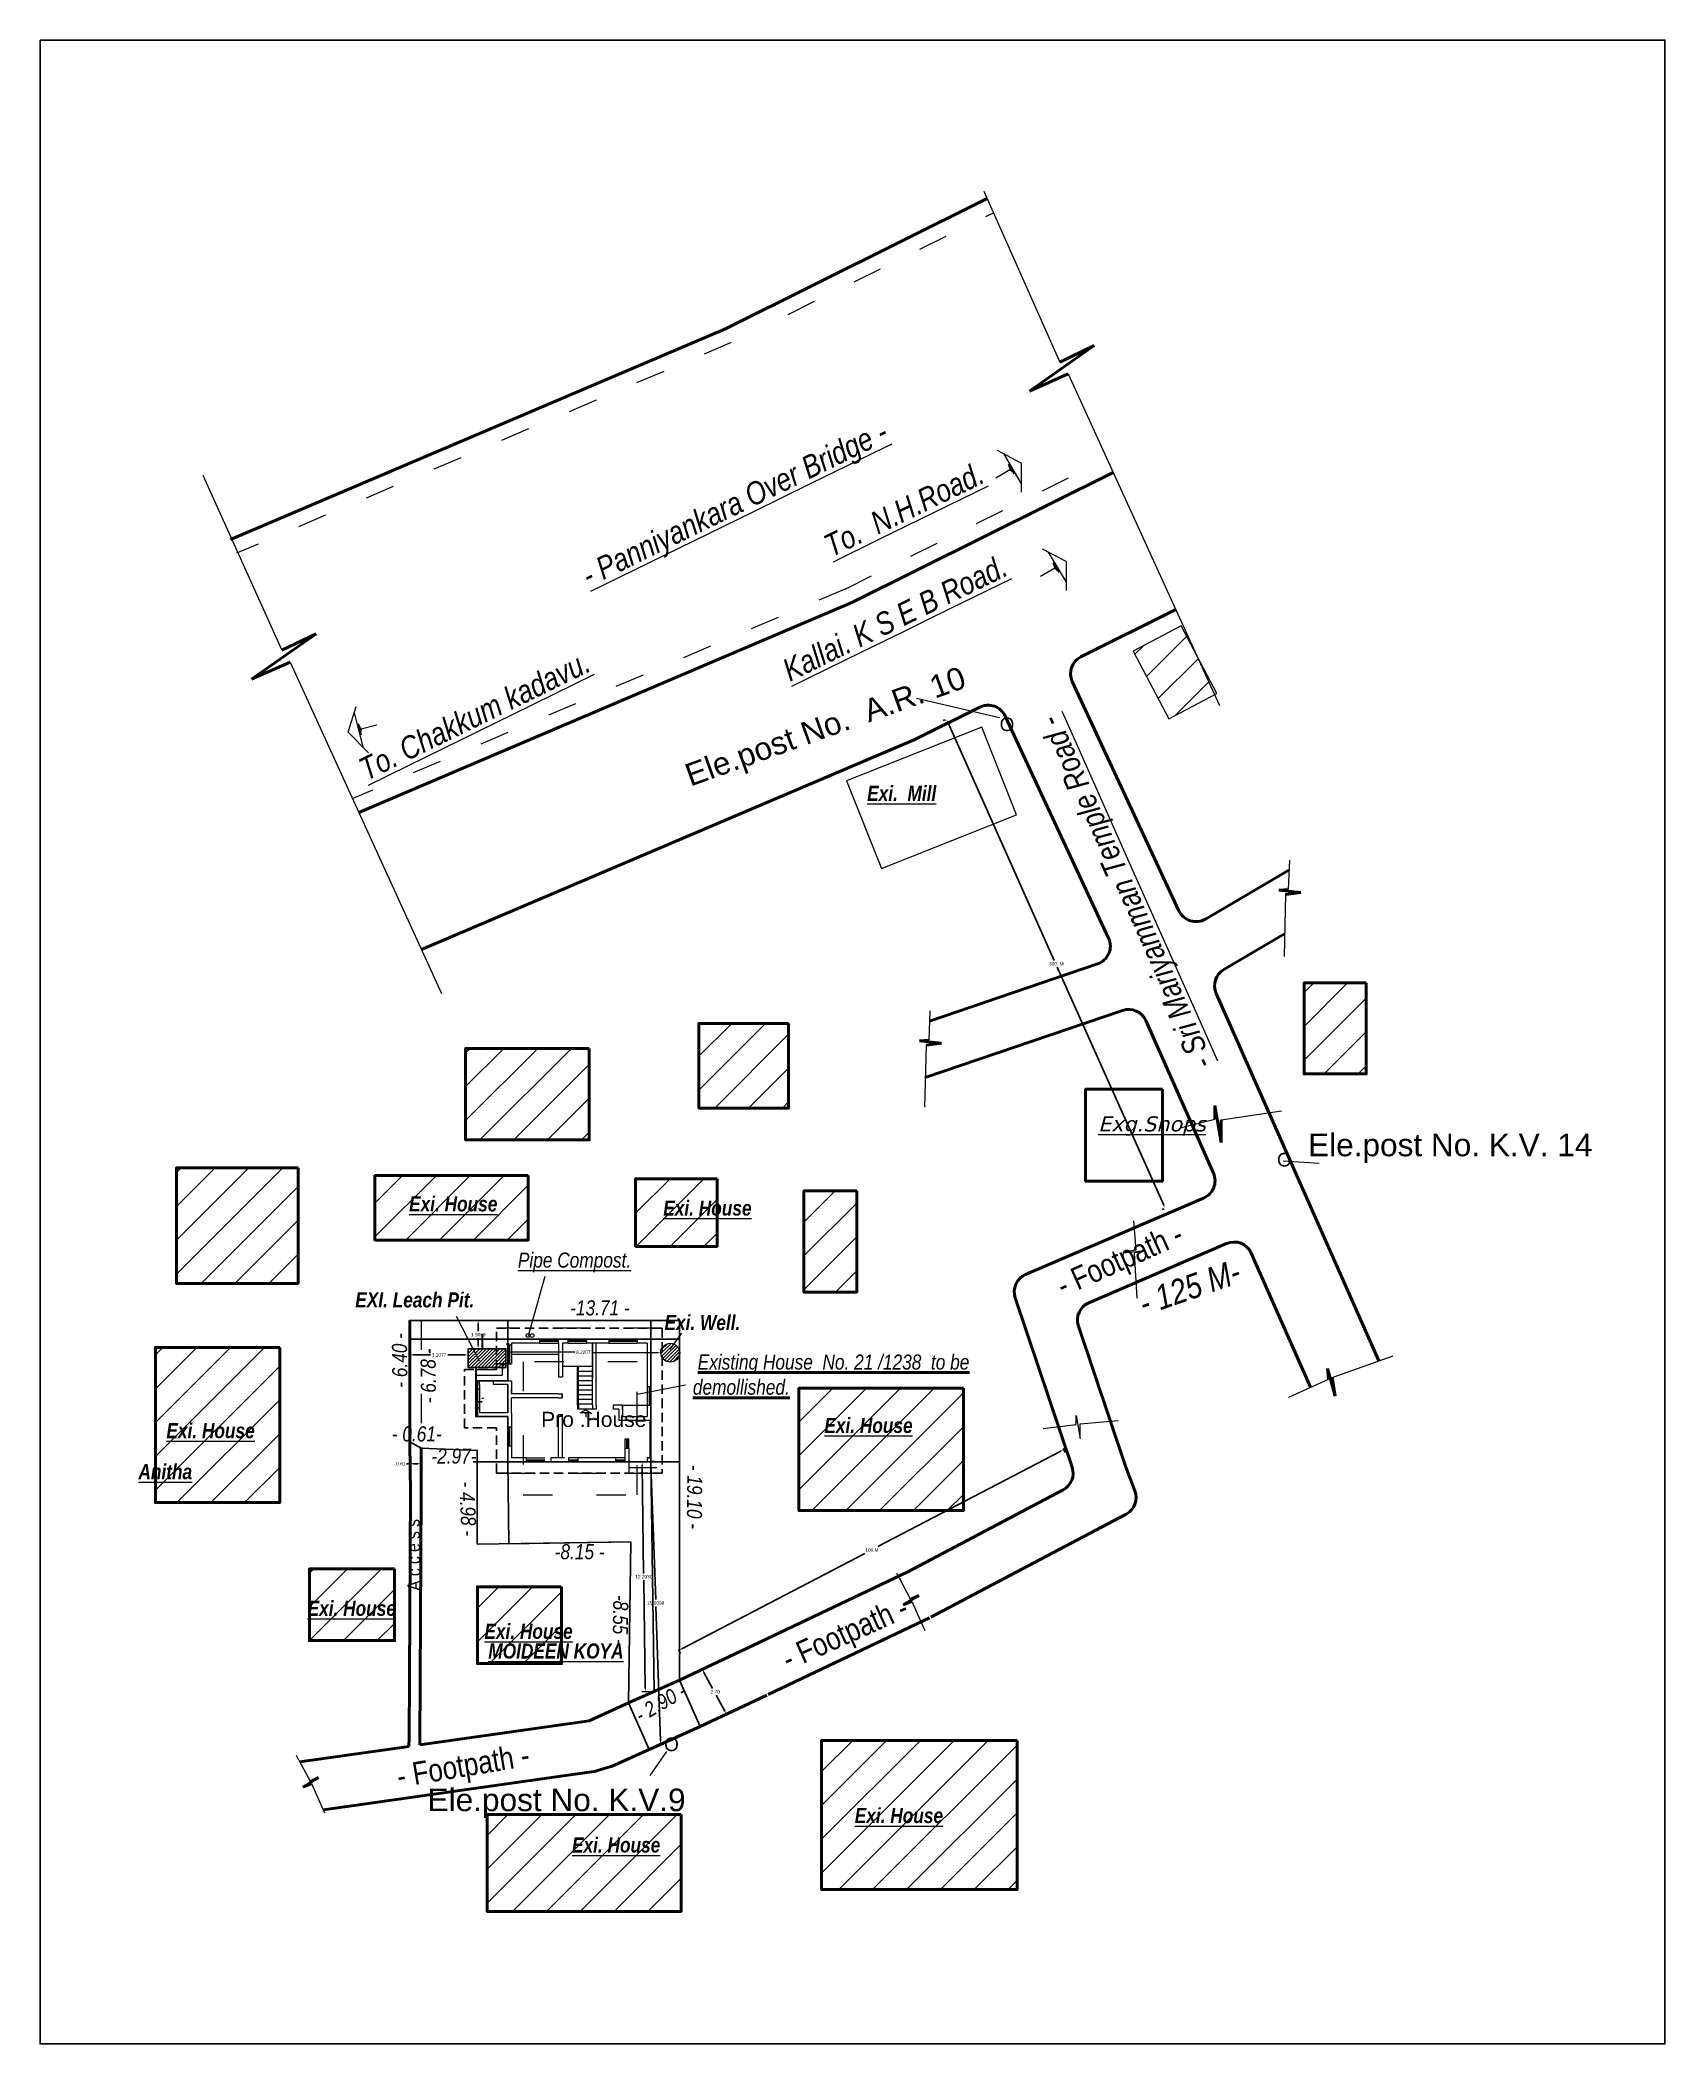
# Model space of a CAD drawing. Header units: metres. Extents: x -434 to -90, y -42 to 108.
# Drawn here: x -388.6 to -302.3, y -41.5 to 64.8 of the extents above; entities that cross this region are included whole.
import ezdxf

# ---------------------------------------------------------------- set-up
doc = ezdxf.new("R2010")
doc.units = ezdxf.units.M
doc.header["$MEASUREMENT"] = 0
doc.linetypes.add('ACAD_ISO03W100', pattern=[30, 12, -18])
doc.linetypes.add('DASHED', pattern=[0.75, 0.5, -0.25])
for name, color, linetype, plot in [('BLK_1_COVERED_AREA', 140, 'Continuous', False), ('BLK_1_LVL_0_BLDG_FOOT_PRINT', 1, 'Continuous', False), ('BLK_1_LVL_0_FRONT_YARD', 2, 'Continuous', False), ('BLK_1_LVL_0_REAR_YARD', 11, 'Continuous', False), ('BLK_1_LVL_0_SIDE_YARD1', 171, 'Continuous', False), ('BLK_1_LVL_0_SIDE_YARD2', 102, 'Continuous', False), ('BLK_1_MAX_HEIGHT_CAL', 7, 'Continuous', False), ('CULD_1', 6, 'Continuous', False), ('DIST_WELL', 7, 'Continuous', False), ('PLOT_BOUNDARY', 70, 'Continuous', False), ('SHORTEST_DIST_TO_ROAD', 7, 'Continuous', False), ('WASTE_DISPOSAL', 7, 'Continuous', False), ('WELL', 7, 'Continuous', False)]:
    doc.layers.add(name, color=color, linetype=linetype, plot=plot)
doc.layers.add('SHADE_OVERHANG', color=6, linetype='Continuous')
doc.styles.get("Standard").update_dxf_attribs({"font": 'ARIAL.TTF'})
doc.dimstyles.get("Standard").update_dxf_attribs({"dimtxt": 0.18, "dimasz": 0.18, "dimexe": 0.18, "dimexo": 0.0625, "dimgap": 0.09, "dimtad": 0, "dimtih": 1, "dimtoh": 1, "dimdec": 4, "dimzin": 0, "dimdsep": 46, "dimtxsty": 'Standard', "dimcen": 0.09, "dimadec": 0, "dimazin": 0, "dimtfac": 1, "dimtdec": 4, "dimtofl": 0, "dimtmove": 0, "dimatfit": 3, "dimfxl": 1, "dimtolj": 1, "dimtzin": 0, "dimarcsym": 0})
pattern_1 = [(45, (-257165.0639, 286690.3285), (-0.898025612, 0.898025612), [])]

msp = doc.modelspace()

# ---------------------------------------------------------------- texts
at = {"linetype": 'ByBlock', "lineweight": 18, "ltscale": 0.1}
for s, insert, char_height, width, attachment_point, rotation in [('{\\fArial Narrow|b0|i1|c0|p34;\\L- Panniyankara Over Bridge -  }', (-359.96253, 36.87098), 1.2, 23.0045203, 1, 26.1058628), ('{\\fArial Narrow|b0|i1|c0|p34;\\L To.  N.H.Road.}', (-347.4374, 38.27227), 1.2, 23.0045203, 1, 26.1058628), ('{\\fArial Narrow|b0|i1|c0|p34;\\L Kallai. K S E B Road.}', (-349.63472, 31.66965), 1.2, 23.0045203, 1, 26.1058628), ('{\\fArial Narrow|b0|i1|c0|p34;\\L To. Chakkum kadavu. }', (-372.1165, 26.41254), 1.2, 23.0045203, 1, 26.1058628), ('{\\fArial Narrow|b0|i1|c0|p34;\\L- Sri Mariyamman Temple Road -}', (-327.36206, 10.03986), 1.2, 23.0045203, 1, 114.0038143), ('{\\fArial Narrow|b0|i1|c0|p34;- 125 M-}', (-330.39258, -1.66416), 1.3, 8.5334793, 1, 19.0531598), ('{\\fArial Narrow|b1|i1|c0|p34;\\C6; EXI. Leach Pit.}', (-365.5187, -1.64662), 0.8, 9.8240964, 3, 359.9168018), ('{\\fArial Narrow|b1|i1|c0|p34;\\C6; Exi. Well.}', (-351.39719, -2.84928), 0.8, 5.243916, 3, 359.9168018), ('{\\fArial Narrow|b0|i1|c0|p34;- 6.40 -}', (-369.86391, -6.71254), 0.8, 3.3365288, 1, 90.6706261), ('{\\fArial Narrow|b0|i1|c0|p34;- 6.78 -}', (-368.34487, -7.53558), 0.8, 3.5383791, 1, 90.6706261), ('{\\fArial Narrow|b0|i1|c0|p34;- 19.10 -}', (-353.41001, -10.80078), 0.8, 3.7593101, 1, 269.5235127), ('{\\fArial Narrow|b0|i1|c0|p34;- 4.98 -}', (-365.51895, -11.66426), 0.8, 2.8768596, 1, 272.4080857), ('{\\fArial Narrow|b0|i0|c0|p34;A c c e s s}', (-369.07489, -17.49415), 0.72, 8.4267088, 1, 91.0646113), ('{\\fArial Narrow|b0|i1|c0|p34;-8.55 -}', (-357.33122, -17.71572), 0.8, 2.9782907, 1, 268.9218959), ('{\\fArial Narrow|b0|i0|c0|p34; - Footpath -}', (-349.68511, -20.78519), 1.2, 25.4141497, 1, 24.1168798), ('{\\fArial Narrow|b0|i1|c0|p34;- 2.90 -}', (-357.08716, -23.82017), 0.8, 3.1012111, 1, 30.4174041), ('{\\fArial Narrow|b0|i0|c0|p34; - Footpath -}', (-370.09466, -26.81439), 1.2, 25.4141497, 1, 9.469277)]:
    msp.add_mtext(s, dxfattribs=dict(at, insert=insert, char_height=char_height, width=width, attachment_point=attachment_point, rotation=rotation))
at = {"linetype": 'ByBlock', "insert": (-354.45794, 26.3336), "char_height": 1.2, "width": 17.7371453, "attachment_point": 1, "rotation": 19.770231}
msp.add_mtext('\\A1;Ele.post No.  A.R. 10', dxfattribs=at)
at = {"linetype": 'ByBlock', "attachment_point": 1}
for s, insert, char_height, width in [('O', (-337.63585, 28.87646), 0.72, 0.7005646), ('\\A1;Ele.post No. K.V. 14', (-321.26544, 6.78337), 1.2, 17.7371453), ('O', (-322.9147, 5.75887), 0.72, 0.7005646), ('O', (-355.4447, -25.27905), 0.72, 0.7005646), ('\\A1;Ele.post No. K.V.9{\\fVerdana|b1|i0|c0|p34; }', (-367.99798, -27.9851), 1.2, 17.7371453)]:
    msp.add_mtext(s, dxfattribs=dict(at, insert=insert, char_height=char_height, width=width))
at = {"linetype": 'ByBlock', "lineweight": 18, "ltscale": 0.1, "attachment_point": 1}
for s, insert, char_height, width in [('{\\fArial Narrow|b1|i1|c0|p34;\\LExi.  Mill}', (-344.66516, 25.2512), 0.8, 18.8184592), ('{\\fVerdana|b0|i1|c0|p34;\\LExg.Shops}', (-332.40956, 7.70084), 0.8, 18.8184592), ('{\\fArial Narrow|b1|i1|c0|p34;\\LExi. House}', (-368.97854, 3.45432), 0.8, 18.8184592), ('{\\fArial Narrow|b1|i1|c0|p34;\\LExi. House}', (-355.48786, 3.23238), 0.8, 18.8184592), ('{\\fArial Narrow|b0|i1|c0|p34;\\L \\H4x;Pipe Compost.  }', (-363.28018, 0.47058), 0.2, 6.9364605), ('{\\fArial Narrow|b0|i1|c0|p34;-13.71 -}', (-360.42945, -2.06401), 0.8, 3.5260186), ('Pro .House ', (-361.97169, -7.98531), 0.8, 6.293112), ('U P.', (-359.46453, -8.30064), 0.15, 4.7046148), ('{\\fArial Narrow|b1|i1|c0|p34;\\LExi. House}', (-346.93823, -8.30774), 0.8, 18.8184592), ('{\\fArial Narrow|b1|i1|c0|p34;\\LExi. House}', (-381.85859, -8.58515), 0.8, 18.8184592), ('{\\fArial Narrow|b0|i1|c0|p34;- 0.61-}', (-369.89753, -8.75494), 0.8, 3.3776464), ('{\\fArial Narrow|b0|i1|c0|p34;-2.97-}', (-367.79384, -9.93521), 0.8, 2.8220869), ('{\\fArial Narrow|b1|i1|c0|p34;\\L Anitha}', (-383.59904, -10.76377), 0.8, 18.8184592), ('{\\fArial Narrow|b0|i1|c0|p34;-8.15 -}', (-361.25238, -15.01053), 0.8, 2.8129581), ('{\\fArial Narrow|b1|i1|c0|p34;\\LExi. House}', (-374.36373, -18.01697), 0.8, 18.8184592), ('{\\fArial Narrow|b1|i1|c0|p34;\\LExi. House}', (-364.98128, -19.23759), 0.8, 18.8184592), ('{\\fArial Narrow|b1|i1|c0|p34;\\L MOIDEEN KOYA}', (-365.02886, -20.28407), 0.8, 18.8184592), ('{\\fArial Narrow|b1|i1|c0|p34;\\LExi. House}', (-345.32339, -29.01832), 0.8, 18.8184592), ('{\\fArial Narrow|b1|i1|c0|p34;\\LExi. House}', (-360.33101, -30.5806), 0.8, 18.8184592)]:
    msp.add_mtext(s, dxfattribs=dict(at, insert=insert, char_height=char_height, width=width))
at = {"color": 6, "lineweight": 50, "ltscale": 0.13, "attachment_point": 1}
for s, insert, char_height, width, rotation in [('{\\fArial Narrow|b0|i0|c0|p34; - Footpath -}', (-335.10228, -0.95205), 1.2, 25.4141497, 24.1168798), ('{\\fArial Narrow|b0|i1|c0|p34;\\L Existing House  No. 21 /1238  to be demollished.}', (-353.91468, -4.94126), 0.8, 16.1167802, 359.9929737)]:
    msp.add_mtext(s, dxfattribs=dict(at, insert=insert, char_height=char_height, width=width, rotation=rotation))

# ---------------------------------------------------------------- blocks, each defined once
blk = doc.blocks.new('*D160')
at = {"color": 0, "lineweight": -2, "ltscale": 0.13, "transparency": 16777216}
for p, q in [((-368.93, -10.74), (-369.11, -10.74)), ((-368.93, -10.8), (-368.93, -10.92)), ((-368.51, -10.74), (-368.75, -10.74)), ((-368.33, -10.79), (-368.33, -10.91))]:
    blk.add_line(p, q, dxfattribs=at)
at = {"color": 0, "ltscale": 0.13, "transparency": 16777216}
for points in [[(-368.75, -10.71), (-368.75, -10.77), (-368.93, -10.74)], [(-368.51, -10.71), (-368.51, -10.77), (-368.33, -10.73)]]:
    blk.add_solid(points, dxfattribs=at)
at = {"layer": 'Defpoints', "color": 0, "ltscale": 0.13, "transparency": 16777216}
for p in [(-368.93, -10.74), (-368.93, -10.74), (-368.33, -10.73)]:
    blk.add_point(p, dxfattribs=at)
at = {"color": 0, "lineweight": 20, "ltscale": 0.13, "transparency": 16777216, "insert": (-369.45, -10.74), "char_height": 0.18, "attachment_point": 5}
blk.add_mtext('\\A1; 0.61', dxfattribs=at)
blk = doc.blocks.new('*D161')
at = {"color": 0, "lineweight": -2, "ltscale": 0.13, "transparency": 16777216}
for p, q in [((-353.36, -21.63), (-353.26, -21.57)), ((-353.33, -21.82), (-352.87, -22.67)), ((-352.22, -23.88), (-352.68, -23.03)), ((-352.08, -24.01), (-351.97, -23.95))]:
    blk.add_line(p, q, dxfattribs=at)
at = {"color": 0, "ltscale": 0.13, "transparency": 16777216}
for points in [[(-353.3, -21.8), (-353.36, -21.83), (-353.41, -21.66)], [(-352.19, -23.87), (-352.24, -23.9), (-352.13, -24.04)]]:
    blk.add_solid(points, dxfattribs=at)
at = {"layer": 'Defpoints', "color": 0, "ltscale": 0.13, "transparency": 16777216}
for p in [(-353.41, -21.66), (-352.13, -24.04), (-352.13, -24.04)]:
    blk.add_point(p, dxfattribs=at)
at = {"color": 0, "lineweight": 9, "ltscale": 0.13, "transparency": 16777216, "insert": (-352.77, -22.85), "char_height": 0.18, "attachment_point": 5}
blk.add_mtext('\\A1; 2.70', dxfattribs=at)
blk = doc.blocks.new('*D150')
at = {"color": 0, "lineweight": -2, "ltscale": 0.13, "transparency": 16777216}
for p, q in [((-340.52, 28.76), (-340.63, 28.71)), ((-340.39, 28.62), (-334.74, 15.98)), ((-328.92, 2.98), (-334.58, 15.62)), ((-328.91, 2.79), (-329.01, 2.75))]:
    blk.add_line(p, q, dxfattribs=at)
at = {"color": 0, "ltscale": 0.13, "transparency": 16777216}
for points in [[(-340.36, 28.63), (-340.42, 28.61), (-340.46, 28.78)], [(-328.9, 3), (-328.95, 2.97), (-328.85, 2.82)]]:
    blk.add_solid(points, dxfattribs=at)
at = {"layer": 'Defpoints', "color": 0, "ltscale": 0.13, "transparency": 16777216}
for p in [(-340.46, 28.78), (-328.85, 2.82), (-328.85, 2.82)]:
    blk.add_point(p, dxfattribs=at)
at = {"color": 0, "lineweight": 9, "ltscale": 0.13, "transparency": 16777216, "insert": (-334.66, 15.8), "char_height": 0.18, "attachment_point": 5}
blk.add_mtext('\\A1; 300. M', dxfattribs=at)
blk = doc.blocks.new('*D151')
at = {"color": 0, "lineweight": -2, "ltscale": 0.13, "transparency": 16777216}
for p, q in [((-334.39, -10.07), (-344.1, -15.14)), ((-334.26, -9.94), (-334.15, -10.14)), ((-354.5, -20.57), (-344.79, -15.5)), ((-354.68, -20.61), (-354.58, -20.81))]:
    blk.add_line(p, q, dxfattribs=at)
at = {"color": 0, "ltscale": 0.13, "transparency": 16777216}
for points in [[(-334.41, -10.04), (-334.38, -10.09), (-334.23, -9.98)], [(-354.51, -20.54), (-354.49, -20.59), (-354.66, -20.65)]]:
    blk.add_solid(points, dxfattribs=at)
at = {"layer": 'Defpoints', "color": 0, "ltscale": 0.13, "transparency": 16777216}
for p in [(-334.28, -9.88), (-334.23, -9.98), (-354.71, -20.55)]:
    blk.add_point(p, dxfattribs=at)
at = {"color": 0, "lineweight": 9, "ltscale": 0.13, "transparency": 16777216, "insert": (-344.45, -15.32), "char_height": 0.18, "attachment_point": 5}
blk.add_mtext('\\A1; 100.M', dxfattribs=at)
blk = doc.blocks.new('*D190')
at = {"layer": 'Defpoints', "color": 0, "transparency": 16777216}
for p in [(-356.14, -10.64), (-356.44, -22.84), (-355.98, -22.84)]:
    blk.add_point(p, dxfattribs=at)
at = {"layer": 'SHORTEST_DIST_TO_ROAD', "color": 0, "lineweight": -2, "transparency": 16777216}
for p, q in [((-356.21, -10.64), (-356.79, -10.64)), ((-356.6, -10.82), (-356.53, -16.56)), ((-356.44, -22.66), (-356.52, -16.92)), ((-356.04, -22.84), (-356.62, -22.85))]:
    blk.add_line(p, q, dxfattribs=at)
at = {"layer": 'SHORTEST_DIST_TO_ROAD', "color": 0, "transparency": 16777216}
for points in [[(-356.57, -10.82), (-356.63, -10.82), (-356.61, -10.64)], [(-356.41, -22.66), (-356.47, -22.66), (-356.44, -22.84)]]:
    blk.add_solid(points, dxfattribs=at)
at = {"layer": 'SHORTEST_DIST_TO_ROAD', "color": 0, "transparency": 16777216, "insert": (-356.52, -16.74), "char_height": 0.18, "attachment_point": 5}
blk.add_mtext('\\A1;12.2030', dxfattribs=at)
blk = doc.blocks.new('*D191')
at = {"layer": 'BLK_1_MAX_HEIGHT_CAL', "color": 0, "lineweight": -2, "transparency": 16777216}
for p, q in [((-356.08, -10.63), (-355.96, -10.63)), ((-356.14, -10.82), (-355.89, -17.95)), ((-355.63, -25.46), (-355.88, -18.32)), ((-355.56, -25.63), (-355.45, -25.63))]:
    blk.add_line(p, q, dxfattribs=at)
at = {"layer": 'BLK_1_MAX_HEIGHT_CAL', "color": 0, "transparency": 16777216}
for points in [[(-356.11, -10.81), (-356.17, -10.82), (-356.14, -10.64)], [(-355.6, -25.46), (-355.66, -25.46), (-355.63, -25.64)]]:
    blk.add_solid(points, dxfattribs=at)
at = {"layer": 'Defpoints', "color": 0, "transparency": 16777216}
for p in [(-356.14, -10.64), (-355.63, -25.64), (-355.63, -25.64)]:
    blk.add_point(p, dxfattribs=at)
at = {"layer": 'BLK_1_MAX_HEIGHT_CAL', "color": 0, "transparency": 16777216, "insert": (-355.89, -18.14), "char_height": 0.18, "attachment_point": 5}
blk.add_mtext('\\A1;15.0098', dxfattribs=at)
blk = doc.blocks.new('*D192')
at = {"layer": 'Defpoints', "color": 0, "transparency": 16777216}
for p in [(-365.84, -3.13), (-365.31, -3.13), (-365.84, -4.64)]:
    blk.add_point(p, dxfattribs=at)
at = {"layer": 'DIST_WELL', "color": 0, "lineweight": -2, "transparency": 16777216}
for p, q in [((-365.77, -3.13), (-365.13, -3.13)), ((-365.31, -3.31), (-365.31, -3.7)), ((-365.31, -4.46), (-365.31, -4.07)), ((-365.77, -4.64), (-365.13, -4.64))]:
    blk.add_line(p, q, dxfattribs=at)
at = {"layer": 'DIST_WELL', "color": 0, "transparency": 16777216}
for points in [[(-365.34, -3.31), (-365.28, -3.31), (-365.31, -3.13)], [(-365.34, -4.46), (-365.28, -4.46), (-365.31, -4.64)]]:
    blk.add_solid(points, dxfattribs=at)
at = {"layer": 'DIST_WELL', "color": 0, "transparency": 16777216, "insert": (-365.31, -3.89), "char_height": 0.18, "attachment_point": 5}
blk.add_mtext('\\A1;1.5059', dxfattribs=at)
blk = doc.blocks.new('*D193')
at = {"layer": 'Defpoints', "color": 0, "transparency": 16777216}
for p in [(-368.94, -4.96), (-368.94, -4.96), (-365.84, -4.96)]:
    blk.add_point(p, dxfattribs=at)
at = {"layer": 'DIST_WELL', "color": 0, "lineweight": -2, "transparency": 16777216}
for p, q in [((-368.94, -4.9), (-368.94, -4.78)), ((-368.76, -4.96), (-367.85, -4.96)), ((-366.02, -4.96), (-366.93, -4.96)), ((-365.84, -4.9), (-365.84, -4.78))]:
    blk.add_line(p, q, dxfattribs=at)
at = {"layer": 'DIST_WELL', "color": 0, "transparency": 16777216}
for points in [[(-368.76, -4.93), (-368.76, -4.99), (-368.94, -4.96)], [(-366.02, -4.93), (-366.02, -4.99), (-365.84, -4.96)]]:
    blk.add_solid(points, dxfattribs=at)
at = {"layer": 'DIST_WELL', "color": 0, "transparency": 16777216, "insert": (-367.39, -4.96), "char_height": 0.18, "attachment_point": 5}
blk.add_mtext('\\A1;3.1077', dxfattribs=at)
blk = doc.blocks.new('*D194')
at = {"layer": 'Defpoints', "color": 0, "transparency": 16777216}
for p in [(-363.84, -4.8), (-355.61, -4.85), (-355.61, -4.85)]:
    blk.add_point(p, dxfattribs=at)
at = {"layer": 'DIST_WELL', "color": 0, "lineweight": -2, "transparency": 16777216}
for p, q in [((-363.84, -4.86), (-363.84, -4.98)), ((-363.66, -4.8), (-360.19, -4.82)), ((-355.79, -4.85), (-359.26, -4.83)), ((-355.61, -4.78), (-355.61, -4.67))]:
    blk.add_line(p, q, dxfattribs=at)
at = {"layer": 'DIST_WELL', "color": 0, "transparency": 16777216}
for points in [[(-363.66, -4.77), (-363.66, -4.83), (-363.84, -4.8)], [(-355.79, -4.82), (-355.8, -4.88), (-355.61, -4.85)]]:
    blk.add_solid(points, dxfattribs=at)
at = {"layer": 'DIST_WELL', "color": 0, "transparency": 16777216, "insert": (-359.73, -4.82), "char_height": 0.18, "attachment_point": 5}
blk.add_mtext('\\A1;8.2207', dxfattribs=at)

# ---------------------------------------------------------------- dimensions: what is measured, and where the dimension line sits
at = {"color": 1, "lineweight": 9, "ltscale": 0.13}
for p1, p2, distance, text, picture, middle in [((-340.46367, 28.78194), (-328.85016, 2.82009), 0, ' 300. M', '*D150', (-334.65692, 15.80102)), ((-354.71304, -20.55064), (-334.28425, -9.883), -0.11356, ' 100.M', '*D151', (-344.44608, -15.31749)), ((-353.41412, -21.65931), (-352.13209, -24.03954), 0, ' 2.70', '*D161', (-352.7731, -22.84942))]:
    dim = msp.add_aligned_dim(p1=p1, p2=p2, distance=distance, text=text, dimstyle='Standard', dxfattribs=at)
    dim.commit()
    dim.dimension.update_dxf_attribs({"geometry": picture, "text_midpoint": middle})
at = {"color": 3, "lineweight": 20, "ltscale": 0.13}
dim = msp.add_aligned_dim(p1=(-368.33313, -10.73086), p2=(-368.92812, -10.73852), distance=0.0026, text=' 0.61', dimstyle='Standard', dxfattribs=at)
dim.commit()
dim.dimension.update_dxf_attribs({"geometry": '*D160', "text_midpoint": (-369.45463, -10.74344)})
at = {"layer": 'BLK_1_MAX_HEIGHT_CAL', "color": 6}
dim = msp.add_aligned_dim(p1=(-356.14313, -10.63548), p2=(-355.62711, -25.63636), distance=0, dimstyle='Standard', dxfattribs=at)
dim.commit()
dim.dimension.update_dxf_attribs({"geometry": '*D191', "text_midpoint": (-355.88512, -18.13592)})
at = {"layer": 'DIST_WELL', "color": 9}
dim = msp.add_linear_dim(base=(-365.3070669, -3.1328076), p1=(-365.8354484, -4.6386583), p2=(-365.8354484, -3.1328076), angle=90, dimstyle='Standard', dxfattribs=at)
dim.commit()
dim.dimension.update_dxf_attribs({"geometry": '*D192', "text_midpoint": (-365.3070669, -3.8857329)})
dim = msp.add_linear_dim(base=(-368.94313, -4.95906), p1=(-365.83545, -4.95906), p2=(-368.94313, -4.95906), dimstyle='Standard', dxfattribs=at)
dim.commit()
dim.dimension.update_dxf_attribs({"geometry": '*D193', "text_midpoint": (-367.38929, -4.95906)})
at = {"layer": 'DIST_WELL', "color": 8}
dim = msp.add_aligned_dim(p1=(-363.83545, -4.79723), p2=(-355.61486, -4.84735), distance=0, dimstyle='Standard', dxfattribs=at)
dim.commit()
dim.dimension.update_dxf_attribs({"geometry": '*D194', "text_midpoint": (-359.72515, -4.82229)})
at = {"layer": 'SHORTEST_DIST_TO_ROAD', "color": 6}
dim = msp.add_aligned_dim(p1=(-356.14313, -10.63548), p2=(-355.9795, -22.83737), distance=-0.46276, dimstyle='Standard', dxfattribs=at)
dim.commit()
dim.dimension.update_dxf_attribs({"geometry": '*D190', "text_midpoint": (-356.52404, -16.74263)})

# ---------------------------------------------------------------- hatches: boundary and pattern name
at = {"lineweight": 20, "ltscale": 0.13}
h = msp.add_hatch(dxfattribs=at)
h.set_pattern_fill('ANSI31', color=1, scale=0.4, style=0)
h.set_pattern_definition([(45, (-256985.8413, 286842.1904), (-0.898025612, 0.898025612), [])])
h.paths.add_polyline_path([(-345.2211, 3.74267), (-348.02327, 3.74267), (-348.02327, -1.625), (-345.2211, -1.625)])
h.paths.add_polyline_path([(-348.83275, 12.63413), (-353.59543, 12.63413), (-353.59543, 8.13879), (-348.83275, 8.13879)])
h.paths.add_polyline_path([(-359.41648, 11.31198), (-365.97835, 11.31198), (-365.97835, 6.44643), (-359.41648, 6.44643)])
h.paths.add_polyline_path([(-374.8687, 4.96564), (-381.32476, 4.96564), (-381.32476, -1.16918), (-374.8687, -1.16918)])
h.paths.add_polyline_path([(-318.17902, 14.78331), (-321.47321, 14.78331), (-321.47321, 9.95478), (-318.17902, 9.95478)])
h.paths.add_polyline_path([(-327.29054, 32.41232), (-327.99298, 33.74396), (-330.54501, 32.39777), (-328.6504, 28.80608), (-326.2282, 30.08378)])
h = msp.add_hatch(dxfattribs=at)
h.set_pattern_fill('ANSI31', color=3, scale=0.4, style=0)
h.set_pattern_definition(pattern_1)
h.paths.add_polyline_path([(-362.65274, 4.55689), (-370.79127, 4.55689), (-370.79127, 1.13648), (-362.65274, 1.13648)])
h.paths.add_polyline_path([(-352.63053, 4.38699), (-356.95838, 4.38699), (-356.95838, 0.7984), (-352.63053, 0.7984)])
h.paths.add_polyline_path([(-339.55915, -6.7368), (-348.28537, -6.7368), (-348.28537, -13.231), (-339.55915, -13.231)])
h.paths.add_polyline_path([(-375.84661, -4.56657), (-382.44106, -4.56657), (-382.44106, -12.80441), (-375.84661, -12.80441)])
h.paths.add_polyline_path([(-369.75014, -16.32101), (-374.26666, -16.32101), (-374.26666, -20.13158), (-369.75014, -20.13158)])
h.paths.add_polyline_path([(-360.88721, -17.27408), (-365.35053, -17.27408), (-365.35053, -21.355), (-360.88721, -21.355)])
h.paths.add_polyline_path([(-369.17854, 3.65432), (-364.13406, 3.65432), (-364.13406, 2.29432), (-369.17854, 2.29432)], flags=24)
h.paths.add_polyline_path([(-355.68786, 3.43238), (-350.64339, 3.43238), (-350.64339, 2.07238), (-355.68786, 2.07238)], flags=9)
h.paths.add_polyline_path([(-347.13823, -8.10774), (-342.09376, -8.10774), (-342.09376, -9.46774), (-347.13823, -9.46774)], flags=24)
h.paths.add_polyline_path([(-382.05859, -8.38515), (-377.01412, -8.38515), (-377.01412, -9.74515), (-382.05859, -9.74515)], flags=24)
h.paths.add_polyline_path([(-374.56373, -17.81697), (-369.51926, -17.81697), (-369.51926, -19.17697), (-374.56373, -19.17697)], flags=9)
h.paths.add_polyline_path([(-365.18128, -19.03759), (-360.13681, -19.03759), (-360.13681, -20.39759), (-365.18128, -20.39759)], flags=9)
at = {"lineweight": 9, "ltscale": 0.13}
h = msp.add_hatch(dxfattribs=at)
h.set_pattern_fill('ANSI31', color=1, scale=0.04, style=0)
h.set_pattern_definition([(45, (-257165.06386, 286690.32848), (-0.08980256121, 0.08980256121), [])])
h.paths.add_polyline_path([(-355.22313, -4.35921, 0.351630872), (-355.61486, -4.84735, 0.351630872), (-355.22313, -5.33548)])
h.paths.add_polyline_path([(-355.22313, -4.35921), (-355.22313, -5.33548, 0.424813071), (-354.62313, -4.93796), (-354.62313, -4.75673, 0.424813071)])
h.paths.add_polyline_path([(-364.02313, -4.63866), (-365.83545, -4.63866), (-365.83545, -5.63866), (-364.02313, -5.63866), (-364.02313, -5.43281)])
h.paths.add_polyline_path([(-363.83545, -4.63866), (-364.02313, -4.63866), (-364.02313, -5.43281), (-363.83545, -5.43281)])
h.paths.add_polyline_path([(-363.83545, -5.43281), (-364.02313, -5.43281), (-364.02313, -5.63866), (-363.83545, -5.63866)])
at = {"lineweight": 20, "ltscale": 0.13}
h = msp.add_hatch(dxfattribs=at)
h.set_pattern_fill('ANSI31', color=3, scale=0.4, style=0)
h.set_pattern_definition(pattern_1)
h.paths.add_polyline_path([(-354.53958, -29.35834), (-364.84327, -29.35834), (-364.84327, -34.50731), (-354.53958, -34.50731)])
h.paths.add_polyline_path([(-336.70919, -25.42711), (-347.08772, -25.42711), (-347.08772, -33.35162), (-336.70919, -33.35162)])
h.paths.add_polyline_path([(-360.53101, -30.3806), (-355.48654, -30.3806), (-355.48654, -31.7406), (-360.53101, -31.7406)], flags=24)
h.paths.add_polyline_path([(-345.52339, -28.81832), (-340.47891, -28.81832), (-340.47891, -30.17832), (-345.52339, -30.17832)], flags=24)

# ---------------------------------------------------------------- linework, layer by layer
at = {"color": 6, "lineweight": 50, "ltscale": 0.13}
for p, q in [((-352.19141, 49.51276), (-338.29317, 56.43644)), ((-352.19141, 49.51276), (-378.4554, 38.32939)), ((-332.61209, 48.61866), (-336.0516, 46.20625)), ((-334.43391, 47.73987), (-332.61209, 48.61866)), ((-336.0516, 46.20625), (-333.99779, 47.11378)), ((-345.48408, 34.97868), (-331.61382, 41.88842)), ((-345.48408, 34.97868), (-371.64753, 23.83813)), ((-333.31757, 32.10193), (-328.2913, 34.60587)), ((-373.90248, 33.32285), (-377.34199, 30.91044)), ((-375.7243, 32.44406), (-373.90248, 33.32285)), ((-377.34199, 30.91044), (-375.28818, 31.81797)), ((-328.11615, 18.61607), (-333.77833, 30.78498)), ((-342.13042, 27.71164), (-338.68997, 29.42556)), ((-331.85129, 17.1618), (-337.33741, 28.95235)), ((-342.13042, 27.71164), (-368.32588, 16.55746)), ((-326.70386, 18.17519), (-322.2792, 20.76836)), ((-322.32261, 19.7443), (-322.80823, 19.70503)), ((-322.80823, 19.70503), (-321.65327, 19.58693)), ((-321.65327, 19.58693), (-322.46675, 19.48192)), ((-325.73252, 15.49902), (-322.51372, 17.38548)), ((-332.43534, 15.7934), (-341.35431, 12.75356)), ((-326.14124, 14.23134), (-317.50054, -5.27972)), ((-331.11159, 13.32486), (-341.57986, 9.75697)), ((-329.87464, 12.78326), (-326.28916, 4.68709)), ((-341.39707, 11.7449), (-341.88268, 11.70563)), ((-341.88268, 11.70563), (-340.72772, 11.58752)), ((-340.72772, 11.58752), (-341.5412, 11.48251)), ((-326.21992, 7.54672), (-326.21992, 8.27412)), ((-326.21992, 8.27412), (-325.87906, 6.32131)), ((-325.87906, 6.32131), (-325.87102, 7.51343)), ((-336.25531, -0.69688), (-326.80862, 3.36343)), ((-332.90383, -2.1952), (-325.58814, 0.94918)), ((-324.27891, 0.43537), (-321.1267, -6.68245)), ((-333.78772, -10.92739), (-336.80839, -1.93401)), ((-368.94313, -3.13281), (-368.94313, -9.57281)), ((-330.95768, -10.87322), (-333.4569, -3.43233)), ((-363.74313, -4.33262), (-363.74313, -4.43548)), ((-320.17476, -6.25548), (-320.24033, -5.68489)), ((-320.24033, -5.68489), (-319.83328, -7.15476)), ((-319.83328, -7.15476), (-319.98484, -6.15758)), ((-368.94313, -9.57281), (-368.92341, -11.10392)), ((-368.33313, -9.88773), (-368.33313, -11.31162)), ((-368.92347, -11.09944), (-368.91125, -12.14865)), ((-368.33313, -11.30623), (-368.34136, -12.35919)), ((-330.95768, -10.87322), (-330.45718, -12.17215)), ((-368.90718, -12.14747), (-368.97448, -25.30324)), ((-368.34372, -12.35326), (-368.41102, -25.50904)), ((-342.53955, -16.50095), (-334.26844, -12.12991)), ((-341.27801, -18.88811), (-330.92307, -13.41583)), ((-351.0729, -20.54875), (-342.5089, -16.48641)), ((-341.93187, -17.73301), (-342.75047, -18.23868)), ((-342.75047, -18.23868), (-342.29638, -18.05211)), ((-342.35699, -17.95277), (-341.93187, -17.73301)), ((-349.91574, -22.98822), (-341.35174, -18.92587)), ((-353.21391, -21.56434), (-351.0729, -20.54875)), ((-357.33587, -23.44193), (-354.62313, -22.23281)), ((-354.62313, -22.23281), (-353.21391, -21.56434)), ((-352.13209, -24.03954), (-349.99109, -23.02395)), ((-359.42621, -24.38222), (-368.41494, -25.66395)), ((-357.33587, -23.44193), (-359.42621, -24.38222)), ((-353.52424, -24.69824), (-352.05674, -24.0038)), ((-368.97448, -25.30324), (-368.98565, -25.74533)), ((-368.41052, -25.48928), (-368.41494, -25.66395)), ((-356.23667, -25.90805), (-353.52394, -24.69893)), ((-368.98565, -25.74533), (-374.77656, -26.57108)), ((-356.22824, -25.90427), (-358.19548, -26.78919)), ((-373.79114, -27.40389), (-374.60975, -27.90955)), ((-374.21627, -27.62364), (-373.79114, -27.40389)), ((-359.04506, -27.05518), (-373.5295, -29.12057)), ((-359.15864, -27.07138), (-358.19548, -26.78919)), ((-374.60975, -27.90955), (-374.15565, -27.72299))]:
    msp.add_line(p, q, dxfattribs=at)
at = {"color": 3, "lineweight": 20, "ltscale": 0.13}
for p, q in [((-338.46639, 56.82678), (-334.43391, 47.73987)), ((-333.99779, 47.11378), (-325.97123, 29.52055)), ((-379.93214, 41.73371), (-375.7243, 32.44406)), ((-375.28818, 31.81797), (-367.26162, 14.22474)), ((-322.25642, 21.30581), (-322.32261, 19.7443)), ((-322.46675, 19.48192), (-322.54036, 16.19612)), ((-341.33087, 13.30641), (-341.39707, 11.7449)), ((-341.5412, 11.48251), (-341.61482, 8.19671)), ((-328.05845, 7.08712), (-326.21992, 7.54672)), ((-325.87102, 7.51343), (-322.67895, 7.98612)), ((-362.64949, -3.93691), (-361.75385, -0.78133)), ((-368.33313, -3.13281), (-368.94313, -3.13281)), ((-354.62313, -3.13281), (-368.33313, -3.13281)), ((-366.47726, -2.89848), (-365.26786, -5.27593)), ((-354.62313, -3.13281), (-354.62313, -22.23281)), ((-354.62313, -3.13281), (-354.62313, -22.23281)), ((-362.04313, -4.13548), (-361.04313, -4.13548)), ((-362.04313, -4.13548), (-361.04313, -4.13548)), ((-362.04313, -4.18548), (-361.04313, -4.18548)), ((-362.04313, -4.18548), (-361.04313, -4.18548)), ((-362.04313, -4.23548), (-361.04313, -4.23548)), ((-362.04313, -4.23548), (-361.04313, -4.23548)), ((-361.54313, -4.23548), (-361.54313, -4.13548)), ((-360.54313, -4.13548), (-359.54313, -4.13548)), ((-360.54313, -4.13548), (-359.54313, -4.13548)), ((-360.54313, -4.13548), (-359.54313, -4.13548)), ((-360.54313, -4.18548), (-359.54313, -4.18548)), ((-360.54313, -4.18548), (-359.54313, -4.18548)), ((-360.54313, -4.23548), (-359.54313, -4.23548)), ((-360.54313, -4.23548), (-359.54313, -4.23548)), ((-360.04313, -4.23548), (-360.04313, -4.13548)), ((-360.04313, -4.23548), (-360.04313, -4.13548)), ((-358.37472, -4.13548), (-356.87472, -4.13548)), ((-358.37472, -4.18548), (-356.87472, -4.18548)), ((-358.37472, -4.23548), (-356.87472, -4.23548)), ((-357.87472, -4.13548), (-357.87472, -4.23548)), ((-357.37472, -4.13548), (-357.37472, -4.23548)), ((-355.11788, -4.65758), (-354.50889, -3.80818)), ((-363.83545, -4.63866), (-365.83545, -4.63866)), ((-365.83545, -4.63866), (-365.83545, -5.63866)), ((-363.83545, -5.63866), (-363.83545, -4.63866)), ((-363.74313, -4.43548), (-363.74313, -5.43548)), ((-363.74313, -4.93548), (-363.64313, -4.93548)), ((-363.69313, -4.43548), (-363.69313, -5.43548)), ((-363.64313, -4.43548), (-363.64313, -5.43548)), ((-363.54313, -4.43548), (-363.54313, -5.43548)), ((-363.42857, -4.93548), (-363.54313, -4.93548)), ((-361.04313, -4.93548), (-363.44313, -4.93548)), ((-361.04313, -4.93548), (-363.44313, -4.93548)), ((-362.04313, -4.33548), (-361.04313, -4.33548)), ((-362.04313, -4.33548), (-361.04313, -4.33548)), ((-360.54313, -4.33548), (-359.54313, -4.33548)), ((-360.54313, -4.33548), (-359.54313, -4.33548)), ((-358.37472, -4.33548), (-356.87472, -4.33548)), ((-319.98484, -6.15758), (-316.75133, -5.01498)), ((-365.83545, -5.63866), (-363.83545, -5.63866)), ((-363.74313, -5.43548), (-364.34313, -5.43548)), ((-359.24313, -5.58548), (-360.84313, -5.58548)), ((-359.24313, -5.58548), (-360.04313, -5.58548)), ((-359.24313, -5.58548), (-360.04313, -5.58548)), ((-360.04313, -6.43656), (-360.04313, -5.58548)), ((-359.24313, -5.83548), (-360.04313, -5.83548)), ((-359.24313, -6.08548), (-360.04313, -6.08548)), ((-359.24313, -6.33548), (-360.04313, -6.33548)), ((-359.99313, -6.43656), (-359.99313, -5.58548)), ((-359.24313, -6.33548), (-359.88392, -6.33548)), ((-322.27682, -7.1983), (-320.17476, -6.25548)), ((-365.44313, -6.78232), (-365.44313, -7.78232)), ((-365.44313, -6.78232), (-365.44313, -7.78232)), ((-365.39313, -6.78232), (-365.39313, -7.78232)), ((-365.39313, -6.78232), (-365.39313, -7.78232)), ((-365.34313, -6.78232), (-365.34313, -7.78232)), ((-365.34313, -6.78232), (-365.34313, -7.78232)), ((-365.24313, -6.78232), (-365.24313, -7.78232)), ((-365.24313, -6.78232), (-365.24313, -7.78232)), ((-365.02313, -7.27965), (-365.12313, -7.27965)), ((-360.04313, -7.63548), (-360.04313, -6.43656)), ((-359.24313, -6.58548), (-360.04313, -6.58548)), ((-359.24313, -6.83548), (-360.04313, -6.83548)), ((-359.24313, -7.08548), (-360.04313, -7.08548)), ((-359.24313, -7.33548), (-360.04313, -7.33548)), ((-359.99313, -6.43736), (-359.99313, -6.40481)), ((-359.99313, -7.63548), (-359.99313, -6.43656)), ((-359.99313, -7.63548), (-359.99313, -6.43656)), ((-356.86577, -7.0474), (-354.31417, -6.55218)), ((-356.34313, -6.63548), (-356.34313, -7.63548)), ((-356.24313, -6.63548), (-356.24313, -7.63548)), ((-356.24313, -7.13548), (-356.14313, -7.13548)), ((-356.19313, -6.63548), (-356.19313, -7.63548)), ((-356.14313, -6.63548), (-356.14313, -7.63548)), ((-359.24313, -7.58548), (-360.04313, -7.58548)), ((-360.04313, -7.63548), (-360.04313, -7.83548)), ((-359.24313, -7.83548), (-360.04313, -7.83548)), ((-359.99313, -7.63548), (-359.99313, -7.83548)), ((-357.64399, -7.63548), (-356.34313, -7.63548)), ((-356.19313, -8.43548), (-356.19313, -10.43548)), ((-363.74313, -8.80338), (-363.74313, -9.80338)), ((-363.64313, -9.30338), (-363.74313, -9.30338)), ((-363.69313, -8.80338), (-363.69313, -9.80338)), ((-363.64313, -8.80338), (-363.64313, -9.80338)), ((-363.54313, -8.80338), (-363.54313, -9.80338)), ((-357.52313, -9.43281), (-357.52313, -9.93281)), ((-357.42313, -9.93281), (-357.42313, -9.43281)), ((-357.37313, -9.93281), (-357.37313, -9.43281)), ((-357.32313, -9.93281), (-357.32313, -9.43281)), ((-362.77154, -10.43548), (-361.77154, -10.43548)), ((-362.77154, -10.53548), (-361.77154, -10.53548)), ((-362.77154, -10.58548), (-361.77154, -10.58548)), ((-362.77154, -10.63548), (-361.77154, -10.63548)), ((-361.95154, -10.53281), (-361.95154, -10.63281)), ((-360.02313, -10.43281), (-360.52313, -10.43281)), ((-360.52313, -10.53281), (-360.02313, -10.53281)), ((-360.52313, -10.58281), (-360.02313, -10.58281)), ((-360.52313, -10.63281), (-360.02313, -10.63281)), ((-357.52313, -10.43281), (-358.02313, -10.43281)), ((-358.02313, -10.53281), (-357.52313, -10.53281)), ((-358.02313, -10.58281), (-357.52313, -10.58281)), ((-358.02313, -10.63281), (-357.52313, -10.63281)), ((-357.32313, -10.63281), (-357.32313, -11.23281)), ((-356.14313, -10.63548), (-356.14313, -11.23548)), ((-357.32313, -10.93281), (-355.82313, -10.93281)), ((-357.32313, -11.23281), (-355.82313, -11.23281)), ((-357.33587, -23.44193), (-357.21313, -14.89281)), ((-342.96998, -16.80121), (-343.09063, -16.56062)), ((-342.96998, -16.80121), (-342.35699, -17.95277)), ((-342.29638, -18.05211), (-341.60303, -19.59969)), ((-357.33587, -23.44193), (-354.62313, -22.23281)), ((-374.82926, -26.47208), (-374.94991, -26.23149)), ((-374.82926, -26.47208), (-374.21627, -27.62364)), ((-374.15565, -27.72299), (-373.4623, -29.27056))]:
    msp.add_line(p, q, dxfattribs=at)
at = {"color": 3, "linetype": 'ACAD_ISO03W100', "lineweight": 20, "ltscale": 0.13}
for p, q in [((-348.85764, 50.27976), (-337.95537, 55.67522)), ((-351.87799, 48.77671), (-378.14199, 37.59334)), ((-345.8408, 35.69474), (-331.97054, 42.60449)), ((-345.79749, 35.71473), (-371.96095, 24.57418)), ((-368.33313, -3.13281), (-368.33313, -9.91281)), ((-368.33313, -3.13281), (-368.33313, -9.91281)), ((-365.11202, -3.85785), (-365.11202, -4.63866)), ((-365.08202, -3.85785), (-365.08202, -4.63866)), ((-355.54313, -3.53548), (-364.34313, -3.53548)), ((-365.44208, -7.43014), (-365.44208, -5.63866)), ((-365.44208, -5.63866), (-365.44208, -7.47766)), ((-365.41208, -5.63866), (-365.41208, -7.47766)), ((-365.09363, -7.44766), (-365.44208, -7.44766)), ((-365.09363, -7.47766), (-365.44208, -7.47766)), ((-364.34313, -11.23548), (-355.54313, -11.23548))]:
    msp.add_line(p, q, dxfattribs=at)
at = {"linetype": 'Continuous', "lineweight": 20, "ltscale": 0.13}
for p, q in [((-336.48508, 42.38712), (-337.74762, 43.05165)), ((-337.43489, 42.88705), (-336.48632, 41.28404)), ((-336.96946, 42.1005), (-337.84059, 41.58501)), ((-337.18644, 42.33336), (-336.87603, 41.8088)), ((-337.1703, 42.24022), (-336.97474, 41.90975)), ((-337.13122, 42.09588), (-337.05827, 41.9726)), ((-336.48508, 42.38712), (-336.48681, 40.84471)), ((-334.10294, 37.15704), (-335.36548, 37.82157)), ((-335.05275, 37.65697), (-334.10418, 36.05396)), ((-334.58732, 36.87042), (-335.45845, 36.35493)), ((-334.8043, 37.10328), (-334.49389, 36.57872)), ((-334.78815, 37.01014), (-334.5926, 36.67968)), ((-334.74908, 36.8658), (-334.67613, 36.74252)), ((-334.10294, 37.15704), (-334.10467, 35.61463)), ((-372.21581, 28.09233), (-371.79208, 29.45469)), ((-372.21581, 28.09233), (-371.79208, 29.45469)), ((-371.89704, 29.11724), (-371.43544, 27.31271)), ((-371.89704, 29.11724), (-371.43544, 27.31271)), ((-372.21581, 28.09233), (-371.12464, 27.0022)), ((-372.21581, 28.09233), (-371.12464, 27.0022)), ((-371.68157, 28.54991), (-371.53052, 27.9594)), ((-371.68157, 28.54991), (-371.53052, 27.9594)), ((-371.67054, 28.23181), (-370.68989, 28.48266)), ((-371.67054, 28.23181), (-370.68989, 28.48266)), ((-371.62717, 28.4726), (-371.53201, 28.10059)), ((-371.62717, 28.4726), (-371.53201, 28.10059)), ((-371.55282, 28.34286), (-371.51732, 28.20408)), ((-371.55282, 28.34286), (-371.51732, 28.20408)), ((-359.60615, -7.87156), (-359.90986, -8.05859)), ((-359.83463, -8.01227), (-359.36897, -8.01227)), ((-359.68387, -8.0293), (-359.53149, -8.0293)), ((-359.66178, -8.03769), (-359.56578, -8.03769)), ((-359.62575, -8.04766), (-359.58994, -8.04766)), ((-359.60615, -7.87156), (-359.27451, -8.06831)), ((-359.60615, -8.01227), (-359.60615, -8.26532))]:
    msp.add_line(p, q, dxfattribs=at)
at = {"color": 1, "lineweight": 9, "ltscale": 0.13}
for p, q in [((-342.03882, 29.90069), (-337.63585, 28.87646)), ((-322.58491, 5.34064), (-320.67989, 5.20784)), ((-330.53704, 2.15287), (-330.40755, 0.62171)), ((-330.40755, 0.62171), (-331.07647, 0.44918)), ((-331.07647, 0.44918), (-329.90228, 0.58314)), ((-329.90228, 0.58314), (-330.49021, 0.4344)), ((-330.49021, 0.4344), (-330.34839, -1.95006)), ((-333.57984, -8.65106), (-333.57984, -8.18507)), ((-333.57984, -8.18507), (-333.35478, -9.4078)), ((-333.3682, -8.62441), (-331.33577, -8.45226)), ((-335.33188, -8.86471), (-333.57984, -8.65106)), ((-333.35478, -9.4078), (-333.3682, -8.62441)), ((-356.14313, -10.58032), (-356.14313, -10.32056)), ((-355.3108, -26.02481), (-356.19836, -27.28716))]:
    msp.add_line(p, q, dxfattribs=at)
at = {"color": 1, "lineweight": 20, "ltscale": 0.13}
for p, q in [((-362.04313, -4.13548), (-363.74313, -4.13548)), ((-363.74313, -4.33262), (-363.74313, -4.13548)), ((-362.04313, -4.33548), (-362.04313, -4.13548)), ((-360.54313, -4.13548), (-361.04313, -4.13548)), ((-361.04313, -4.33548), (-361.04313, -4.13548)), ((-360.54313, -4.13548), (-361.04313, -4.13548)), ((-361.04313, -4.33548), (-361.04313, -4.13548)), ((-360.54313, -4.33548), (-360.54313, -4.13548)), ((-360.54313, -4.33548), (-360.54313, -4.13548)), ((-358.37472, -4.13548), (-359.54313, -4.13548)), ((-359.54313, -4.33548), (-359.54313, -4.13548)), ((-359.54313, -4.33548), (-359.54313, -4.13548)), ((-358.37472, -4.13548), (-359.54313, -4.13548)), ((-359.54313, -4.33548), (-359.54313, -4.13548)), ((-358.37472, -4.13548), (-358.37472, -4.33548)), ((-356.14313, -4.13548), (-356.87472, -4.13548)), ((-356.87472, -4.13548), (-356.87472, -4.33548)), ((-356.14313, -4.13548), (-356.14313, -4.33548)), ((-363.74313, -4.43548), (-363.54313, -4.43548)), ((-362.04313, -4.33548), (-363.54313, -4.33548)), ((-363.54313, -4.33548), (-363.54313, -4.43548)), ((-362.04313, -4.33548), (-363.44313, -4.33548)), ((-361.04313, -4.33548), (-361.04313, -6.13548)), ((-361.04313, -4.33548), (-361.04313, -6.13548)), ((-360.54313, -4.33548), (-360.84313, -4.33548)), ((-360.54313, -4.33548), (-360.84313, -4.33548)), ((-360.84313, -4.33548), (-360.84313, -5.58548)), ((-360.54313, -4.33548), (-360.84313, -4.33548)), ((-360.54313, -4.33548), (-360.84313, -4.33548)), ((-360.84313, -4.33548), (-360.84313, -5.58548)), ((-358.37472, -4.33548), (-359.54313, -4.33548)), ((-359.24313, -4.33548), (-359.54313, -4.33548)), ((-358.37472, -4.33548), (-359.54313, -4.33548)), ((-359.24313, -4.33548), (-359.54313, -4.33548)), ((-359.24313, -5.53548), (-359.24313, -4.33548)), ((-359.24313, -4.33548), (-359.24313, -5.58548)), ((-359.04313, -4.33548), (-359.24313, -4.33548)), ((-359.24313, -5.53548), (-359.24313, -4.33548)), ((-359.24313, -4.33548), (-359.24313, -5.58548)), ((-359.04313, -4.33548), (-359.24313, -4.33548)), ((-359.04313, -5.08587), (-359.04313, -4.33548)), ((-359.04313, -7.63548), (-359.04313, -5.08548)), ((-359.04313, -7.63548), (-359.04313, -5.08548)), ((-356.34313, -4.33548), (-356.87472, -4.33548)), ((-356.34313, -4.33548), (-356.34313, -5.33548)), ((-356.14313, -4.33548), (-356.14313, -5.33548)), ((-365.44313, -6.33548), (-365.44313, -5.73548)), ((-365.44313, -5.73548), (-364.34313, -5.73548)), ((-365.44313, -6.03548), (-364.34313, -6.03548)), ((-365.44313, -6.33548), (-365.44313, -6.78232)), ((-363.74313, -6.33548), (-365.44313, -6.33548)), ((-365.44313, -6.33548), (-365.44313, -6.78232)), ((-363.74313, -6.33548), (-365.44313, -6.33548)), ((-365.24313, -6.53548), (-365.24313, -6.33548)), ((-364.49313, -6.53548), (-364.49313, -6.33548)), ((-363.74313, -5.43548), (-364.34313, -5.43548)), ((-364.34313, -6.03548), (-364.04313, -6.03548)), ((-364.04313, -5.43548), (-364.04313, -6.03548)), ((-364.02313, -5.43281), (-364.02313, -5.73281)), ((-363.74313, -5.43548), (-363.74313, -6.33548)), ((-363.74313, -5.43548), (-363.54313, -5.43548)), ((-363.74313, -6.33548), (-363.54313, -6.33548)), ((-363.74313, -6.33548), (-363.54313, -6.33548)), ((-363.74313, -6.33548), (-363.54313, -6.33548)), ((-363.54313, -6.33548), (-363.54313, -7.03548)), ((-363.54313, -6.33548), (-363.54313, -7.03548)), ((-363.54313, -6.33548), (-363.54313, -7.03548)), ((-361.04313, -6.13548), (-360.84313, -6.13548)), ((-361.04313, -6.13548), (-360.84313, -6.13548)), ((-360.84313, -5.58182), (-360.84313, -6.00567)), ((-360.84313, -5.68548), (-360.84313, -6.13548)), ((-360.84313, -5.68548), (-360.84313, -6.13548)), ((-359.24313, -6.08548), (-359.47354, -6.08548)), ((-359.24313, -5.58548), (-359.24313, -6.17318)), ((-359.24313, -7.63548), (-359.24313, -5.68548)), ((-359.24313, -7.63548), (-359.24313, -5.68548)), ((-356.34313, -5.33548), (-356.34313, -6.63548)), ((-356.34313, -5.33548), (-356.34313, -6.63548)), ((-356.14313, -5.33548), (-356.14313, -6.63548)), ((-365.24313, -6.78232), (-365.44313, -6.78232)), ((-365.24313, -6.78232), (-365.44313, -6.78232)), ((-365.24313, -6.53548), (-365.24313, -6.78232)), ((-365.24313, -6.53548), (-365.24313, -6.78232)), ((-363.74313, -6.53548), (-364.49313, -6.53548)), ((-363.74313, -6.53548), (-364.49313, -6.53548)), ((-363.74313, -6.53548), (-363.74313, -8.03548)), ((-363.74313, -8.03548), (-363.74313, -6.53548)), ((-363.74313, -6.53548), (-363.74313, -8.03548)), ((-363.74313, -8.03548), (-363.74313, -6.53548)), ((-363.54313, -7.03548), (-363.54313, -6.76673)), ((-361.04313, -7.03548), (-363.54313, -7.03548)), ((-361.04313, -7.03548), (-363.54313, -7.03548)), ((-361.04313, -7.23548), (-363.54313, -7.23548)), ((-361.04313, -7.23548), (-363.54313, -7.23548)), ((-363.54313, -8.03548), (-363.54313, -7.23548)), ((-361.0539, -7.23548), (-360.8539, -7.23548)), ((-361.0539, -7.23548), (-360.8539, -7.23548)), ((-361.04313, -7.03548), (-360.84313, -7.03548)), ((-361.04313, -7.03548), (-360.84313, -7.03548)), ((-360.84663, -7.03548), (-360.84663, -7.23548)), ((-360.84663, -7.23548), (-360.84663, -7.03548)), ((-360.84663, -7.03548), (-360.84663, -7.23548)), ((-360.84663, -7.23548), (-360.84663, -7.03548)), ((-356.34313, -6.63548), (-356.14313, -6.63548)), ((-365.44313, -7.78232), (-365.44313, -8.23548)), ((-365.24313, -7.78232), (-365.44313, -7.78232)), ((-365.24313, -7.78232), (-365.44313, -7.78232)), ((-365.06764, -8.23548), (-365.44313, -8.23548)), ((-365.06764, -8.23548), (-365.44313, -8.23548)), ((-365.24313, -7.78232), (-365.24313, -8.03548)), ((-365.24313, -7.78232), (-365.24313, -8.03548)), ((-365.06764, -8.03548), (-365.24313, -8.03548)), ((-365.06764, -8.03548), (-365.24313, -8.03548)), ((-363.74313, -8.03548), (-365.06764, -8.03548)), ((-363.74313, -8.03548), (-365.06764, -8.03548)), ((-363.74313, -8.23548), (-365.06764, -8.23548)), ((-363.74313, -8.23548), (-365.06764, -8.23548)), ((-363.74313, -8.23548), (-363.74313, -8.80338)), ((-363.74313, -8.23548), (-363.74313, -8.80338)), ((-363.54313, -8.03548), (-363.54313, -8.80338)), ((-363.54313, -8.03548), (-363.54313, -8.80338)), ((-361.04313, -10.43548), (-361.04313, -8.13548)), ((-361.04313, -8.13548), (-360.84313, -8.13548)), ((-360.84313, -10.43548), (-360.84313, -8.13548)), ((-359.24313, -7.63548), (-359.24313, -7.83548)), ((-359.04289, -7.83548), (-359.24289, -7.83548)), ((-359.04313, -7.63548), (-359.04313, -7.83548)), ((-357.64313, -7.63548), (-358.14313, -7.63548)), ((-358.14313, -7.63548), (-358.14313, -7.83548)), ((-357.84313, -7.83548), (-358.14313, -7.83548)), ((-357.84313, -7.83548), (-357.84313, -8.43548)), ((-357.84313, -8.43548), (-356.14313, -8.43548)), ((-357.64399, -7.63548), (-357.64399, -8.23548)), ((-357.64313, -7.83548), (-357.64399, -7.83548)), ((-357.64313, -7.83548), (-357.64399, -7.83548)), ((-357.64399, -8.23548), (-356.34313, -8.23548)), ((-357.64399, -8.43548), (-356.34313, -8.43548)), ((-357.64313, -7.83548), (-357.64313, -7.63548)), ((-357.64313, -7.83548), (-357.64313, -8.23548)), ((-357.32313, -8.43281), (-357.52313, -8.43281)), ((-356.34313, -7.63548), (-356.34313, -8.23548)), ((-356.34313, -7.63548), (-356.14313, -7.63548)), ((-356.34313, -7.83548), (-356.34313, -8.23548)), ((-356.14313, -7.63548), (-356.14313, -10.43548)), ((-363.54313, -8.80338), (-363.74313, -8.80338)), ((-357.32313, -9.43281), (-357.52313, -9.43281)), ((-365.36157, -10.03281), (-365.36546, -15.0103)), ((-363.74313, -9.80338), (-363.74313, -10.43548)), ((-363.54313, -9.80338), (-363.74313, -9.80338)), ((-363.74313, -10.43548), (-363.74313, -10.63548)), ((-362.77154, -10.63548), (-363.74313, -10.63548)), ((-363.54313, -9.80338), (-363.54313, -10.43548)), ((-362.77154, -10.43548), (-363.54313, -10.43548)), ((-362.77154, -10.43548), (-362.77154, -10.63548)), ((-360.72313, -10.43281), (-361.45154, -10.43281)), ((-361.45154, -10.43281), (-361.45154, -10.63281)), ((-360.52313, -10.63281), (-361.45154, -10.63281)), ((-360.52313, -10.43281), (-360.52313, -10.63281)), ((-358.02313, -10.43281), (-360.02313, -10.43281)), ((-360.02313, -10.43281), (-360.02313, -10.63281)), ((-358.02313, -10.63281), (-360.02313, -10.63281)), ((-358.02313, -10.43281), (-358.02313, -10.63281)), ((-356.34313, -10.63548), (-357.84313, -10.63548)), ((-357.52313, -9.93281), (-357.52313, -10.43281)), ((-357.32313, -9.93281), (-357.52313, -9.93281)), ((-357.52313, -10.43281), (-357.52313, -10.63281)), ((-357.32313, -9.93281), (-357.32313, -10.63281)), ((-356.34313, -10.43548), (-356.14313, -10.43548)), ((-356.14313, -10.43548), (-356.34313, -10.43548)), ((-356.34313, -10.43548), (-356.34313, -10.63548)), ((-356.34313, -10.63548), (-356.14313, -10.63548)), ((-356.14313, -10.41992), (-356.14313, -10.63548)), ((-365.36546, -15.0103), (-357.21313, -14.89281))]:
    msp.add_line(p, q, dxfattribs=at)
msp.add_line((-363.74313, -10.63548), (-365.58543, -10.63548))
msp.add_lwpolyline([(-388.56415, 64.83989), (-302.32413, 64.83989), (-302.32413, -41.54255), (-388.56415, -41.54255)], close=True)
at = {"color": 1, "lineweight": 9, "ltscale": 0.13}
for points in [[(-327.99298, 33.74396), (-330.54501, 32.39777), (-328.6504, 28.80608), (-326.09837, 30.15226)], [(-336.73128, 23.70832), (-338.57718, 28.36279), (-345.75687, 25.51542), (-343.91096, 20.86094)]]:
    msp.add_lwpolyline(points, close=True, dxfattribs=at)
at = {"color": 6, "lineweight": 50, "ltscale": 0.13}
for points in [[(-318.17902, 14.78331), (-321.47321, 14.78331), (-321.47321, 9.95478), (-318.17902, 9.95478)], [(-348.83275, 12.63413), (-353.59543, 12.63413), (-353.59543, 8.13879), (-348.83275, 8.13879)], [(-359.41648, 11.31198), (-365.97835, 11.31198), (-365.97835, 6.44643), (-359.41648, 6.44643)], [(-328.99097, 9.1428), (-333.07423, 9.1428), (-333.07423, 4.25984), (-328.99097, 4.25984)], [(-374.8687, 4.96564), (-381.32476, 4.96564), (-381.32476, -1.16918), (-374.8687, -1.16918)], [(-362.65274, 4.55689), (-370.79127, 4.55689), (-370.79127, 1.13648), (-362.65274, 1.13648)], [(-352.63053, 4.38699), (-356.95838, 4.38699), (-356.95838, 0.7984), (-352.63053, 0.7984)], [(-345.2211, 3.74267), (-348.02327, 3.74267), (-348.02327, -1.625), (-345.2211, -1.625)], [(-375.84661, -4.56657), (-382.44106, -4.56657), (-382.44106, -12.80441), (-375.84661, -12.80441)], [(-339.55915, -6.7368), (-348.28537, -6.7368), (-348.28537, -13.231), (-339.55915, -13.231)], [(-369.75014, -16.32101), (-374.26666, -16.32101), (-374.26666, -20.13158), (-369.75014, -20.13158)], [(-360.88721, -17.27408), (-365.35053, -17.27408), (-365.35053, -21.355), (-360.88721, -21.355)], [(-336.70919, -25.42711), (-347.08772, -25.42711), (-347.08772, -33.35162), (-336.70919, -33.35162)], [(-354.53958, -29.35834), (-364.84327, -29.35834), (-364.84327, -34.50731), (-354.53958, -34.50731)]]:
    msp.add_lwpolyline(points, close=True, dxfattribs=at)
at = {"color": 3, "linetype": 'ACAD_ISO03W100', "lineweight": 20, "ltscale": 0.13}
msp.add_lwpolyline([(-362.92915, -12.38784), (-356.86577, -12.38784), (-356.86577, -5.32469), (-362.92915, -5.32469)], close=True, dxfattribs=at)
at = {"color": 3, "lineweight": 20, "ltscale": 0.13}
for centre in [(-362.66498, -3.92998), (-362.44789, -3.93625)]:
    msp.add_circle(centre, 0.1, dxfattribs=at)
at = {"color": 6, "lineweight": 50, "ltscale": 0.13}
for centre, start, end in [((-332.87167, 31.20685), 116.4810917, 204.9524885), ((-338.24407, 28.53048), 24.9524885, 116.4810917), ((-327.20949, 19.03794), 204.9524885, 300.373459), ((-332.75795, 16.73994), 288.8206173, 24.9524885), ((-325.22689, 14.63627), 120.373459, 203.8866987), ((-330.78899, 12.37833), 23.8866987, 108.8206173), ((-327.20351, 4.28216), 293.2586646, 23.8866987), ((-325.19326, 0.03044), 23.8866987, 113.2586646), ((-335.86043, -1.61561), 113.2586646, 198.5660292), ((-332.50895, -3.11393), 113.2586646, 198.5660292), ((-334.73567, -11.24578), 297.8551023, 18.5660292), ((-331.39031, -12.5317), 297.8551023, 21.0725413)]:
    msp.add_arc(centre, 1, start, end, dxfattribs=at)
at = {"layer": 'BLK_1_COVERED_AREA'}
msp.add_lwpolyline([(-356.14313, -10.63548), (-363.74313, -10.63548), (-363.74313, -8.23548), (-365.34313, -8.23548), (-365.34313, -6.33548), (-363.74313, -6.33548), (-363.74313, -4.13548), (-356.14313, -4.13548)], close=True, dxfattribs=at)
at = {"layer": 'BLK_1_LVL_0_BLDG_FOOT_PRINT'}
msp.add_lwpolyline([(-356.14313, -10.63548), (-363.74313, -10.63548), (-363.74313, -8.23548), (-365.34313, -8.23548), (-365.34313, -6.33548), (-363.74313, -6.33548), (-363.74313, -4.13548), (-356.14313, -4.13548)], close=True, dxfattribs=at)
at = {"layer": 'BLK_1_LVL_0_FRONT_YARD'}
msp.add_lwpolyline([(-363.74313, -10.63548), (-363.68044, -14.98601), (-357.21313, -14.89281), (-357.33587, -23.44193), (-355.9795, -22.83737), (-356.14313, -10.63548)], close=True, dxfattribs=at)
at = {"layer": 'BLK_1_LVL_0_REAR_YARD'}
msp.add_lwpolyline([(-363.74313, -4.13548), (-368.94313, -4.13548), (-368.94313, -9.57281), (-368.33313, -9.91281), (-365.36157, -10.03281), (-365.36157, -10.63548), (-363.74313, -10.63548), (-363.74313, -8.23548), (-365.44313, -8.23548), (-365.44313, -6.33548), (-363.74313, -6.33548)], close=True, dxfattribs=at)
at = {"layer": 'BLK_1_LVL_0_SIDE_YARD1'}
msp.add_lwpolyline([(-356.14313, -10.63548), (-354.62313, -10.63548), (-354.62313, -4.13548), (-356.14313, -4.13548)], close=True, dxfattribs=at)
at = {"layer": 'BLK_1_LVL_0_SIDE_YARD2'}
msp.add_lwpolyline([(-356.14313, -4.13548), (-356.14313, -3.13281), (-363.74313, -3.13281), (-363.74313, -4.13548)], close=True, dxfattribs=at)
at = {"layer": 'CULD_1'}
msp.add_lwpolyline([(-354.62313, -22.23281), (-353.52394, -24.69893), (-356.22824, -25.90427), (-357.33587, -23.44193)], close=True, dxfattribs=at)
at = {"layer": 'PLOT_BOUNDARY'}
msp.add_lwpolyline([(-354.62313, -22.23281), (-357.33587, -23.44193), (-357.21313, -14.89281), (-365.36546, -15.0103), (-365.36157, -10.03281), (-368.33313, -9.91281), (-368.94313, -9.57281), (-368.94313, -3.13281), (-354.62313, -3.13281)], close=True, dxfattribs=at)
at = {"layer": 'SHADE_OVERHANG', "linetype": 'DASHED'}
msp.add_lwpolyline([(-355.54313, -11.23548), (-364.34313, -11.23548), (-364.34313, -8.83548), (-366.04313, -8.83548), (-366.04313, -5.73548), (-364.34313, -5.73548), (-364.34313, -3.53548), (-355.54313, -3.53548)], close=True, dxfattribs=at)
at = {"layer": 'WASTE_DISPOSAL', "color": 1}
msp.add_lwpolyline([(-363.83545, -5.63866), (-365.83545, -5.63866), (-365.83545, -4.63866), (-363.83545, -4.63866)], close=True, dxfattribs=at)
at = {"layer": 'WELL', "color": 1, "lineweight": 20, "ltscale": 0.13}
msp.add_circle((-355.11486, -4.84735), 0.5, dxfattribs=at)

msp.set_redraw_order([(e.dxf.handle, doc.entitydb.next_handle()) for e in msp.query("TEXT MTEXT ATTDEF DIMENSION ARC_DIMENSION")])  # texts and dimensions are drawn at this point

doc.saveas('drawing.dxf')
